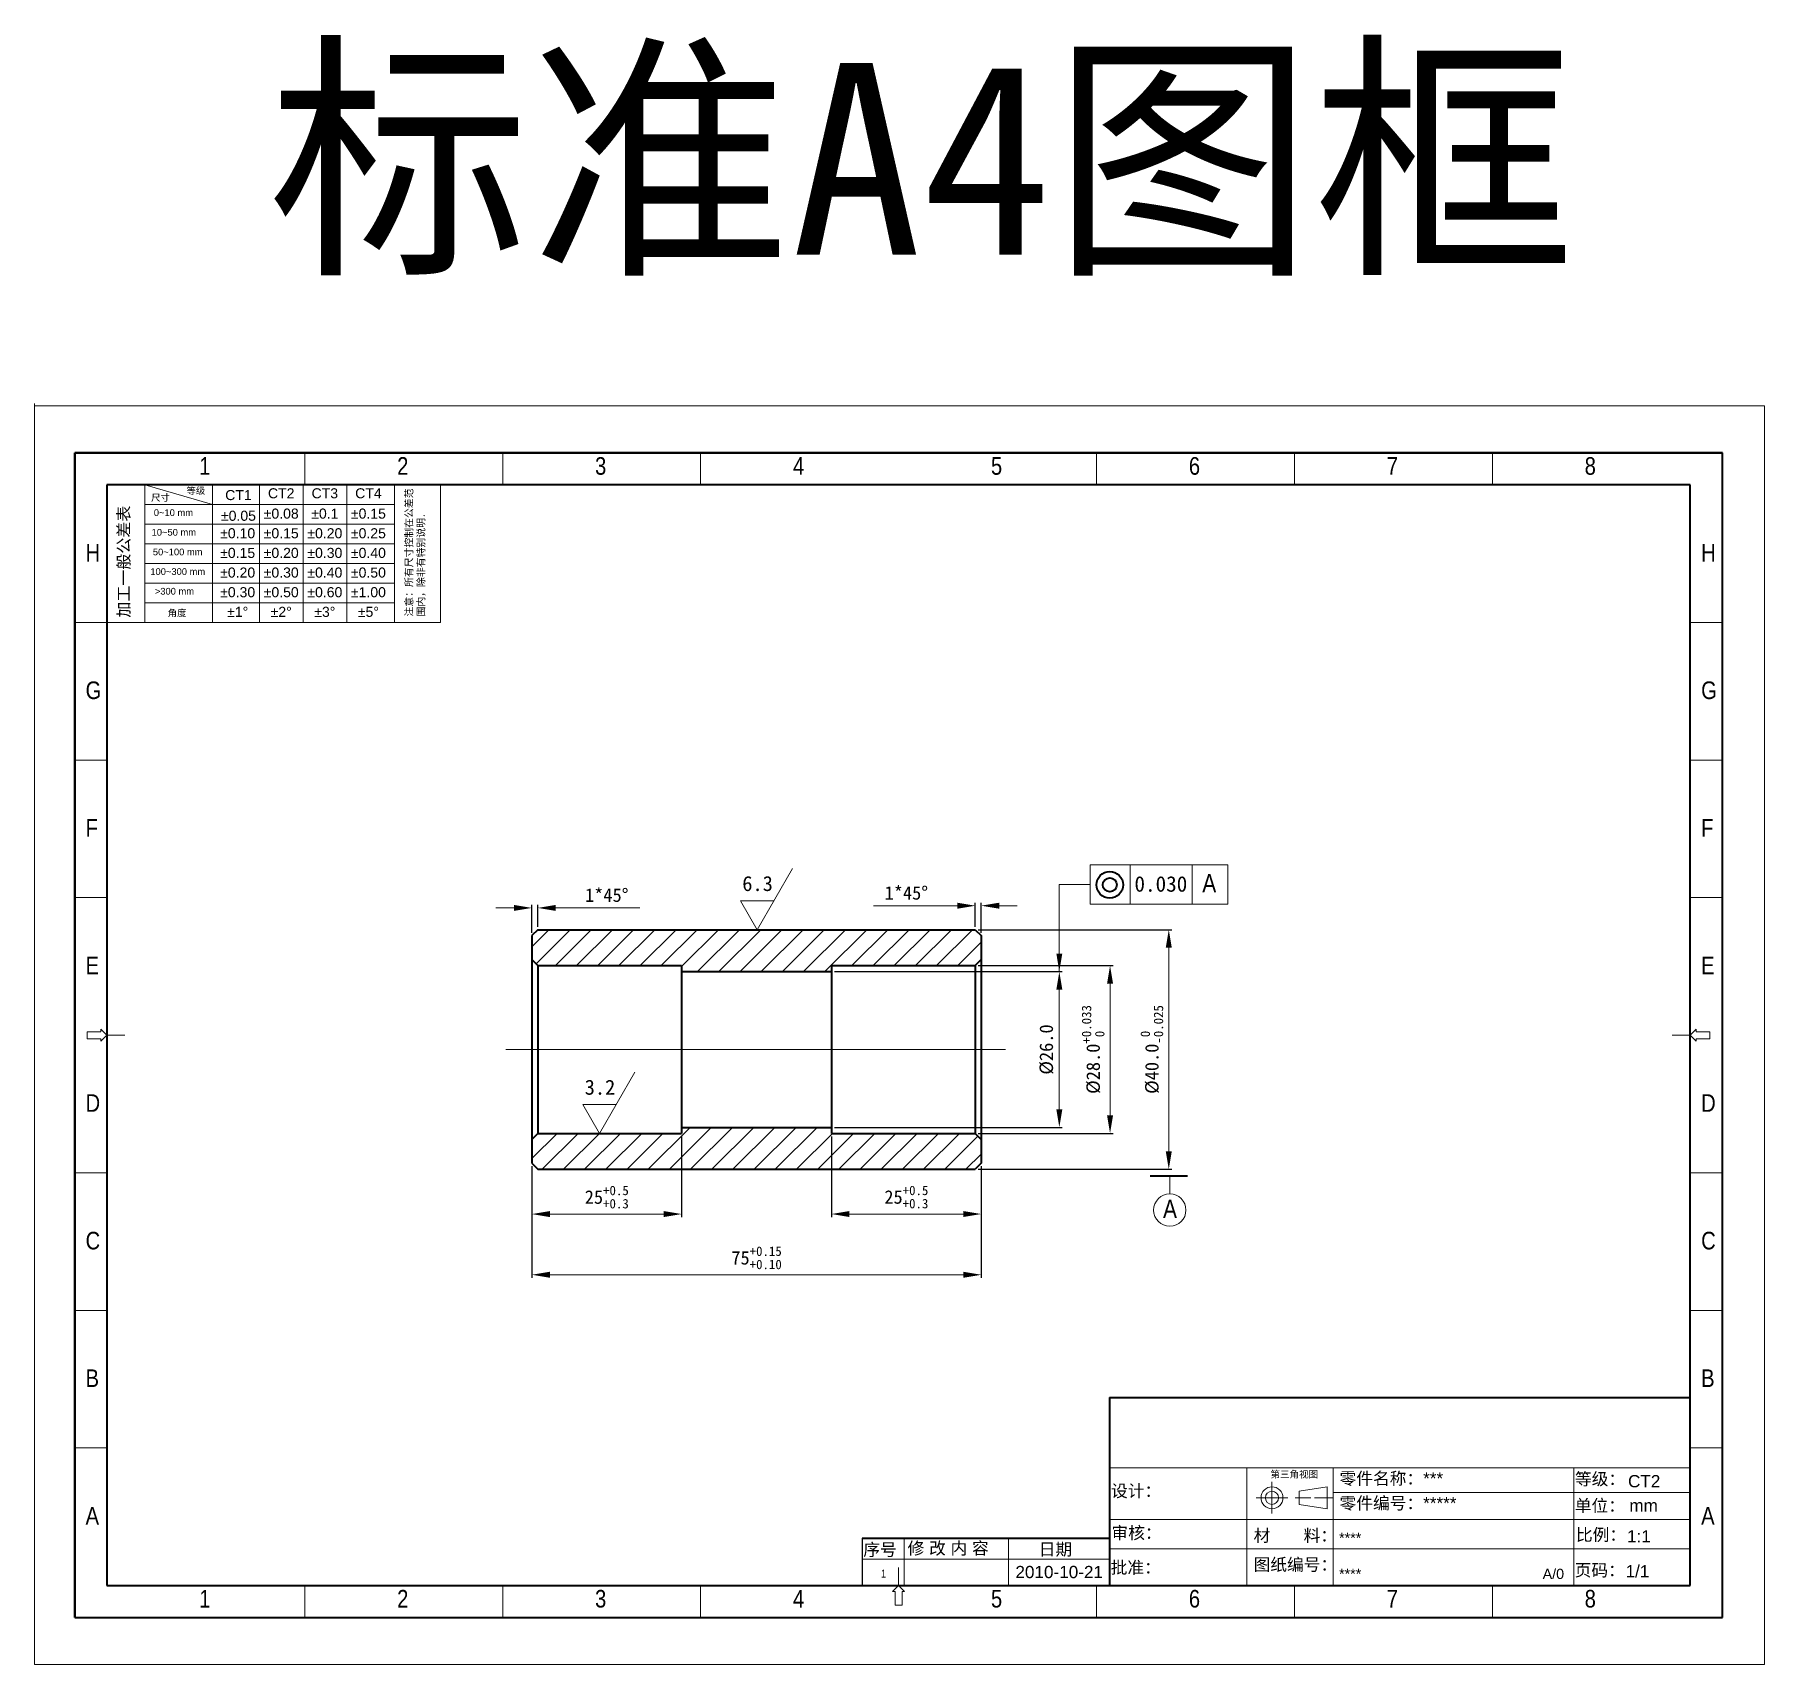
# Model space of a CAD drawing. Header units: millimetres. Extents: x -701 to 1485, y 792 to 1708.
# Drawn here: x 481.6 to 770.3, y 1360.7 to 1632.7 of the extents above; entities that cross this region are included whole.
import ezdxf
from ezdxf.enums import TextEntityAlignment as Align
from ezdxf.lldxf.tags import DXFTag

# ---------------------------------------------------------------- set-up
doc = ezdxf.new("R2010")
doc.units = ezdxf.units.MM
for name, color, linetype, lineweight in [('中心线', 7, 'CENTER', 18), ('粗实线', 7, 'Continuous', 40), ('细实线', 7, 'Continuous', 18)]:
    doc.layers.add(name, color=color, linetype=linetype, lineweight=lineweight)
doc.styles.add('SEACAD_arial_ttf', font='arial.ttf', dxfattribs={"height": 0.2})
doc.styles.add('TT', font='')
doc.styles.get('TT').set_extended_font_data('SimSun')
tags = doc.linetypes.add('CENTER', pattern=[0.6, 0.375, -0.075, 0.075, -0.075]).pattern_tags.tags
tags[10:11] = [DXFTag(74, 4), DXFTag(75, 0), DXFTag(340, '0'), DXFTag(46, 1.0), DXFTag(50, 0.0), DXFTag(44, 0.0), DXFTag(45, 0.0)]
tags[8:9] = [DXFTag(74, 4), DXFTag(75, 0), DXFTag(340, '0'), DXFTag(46, 1.0), DXFTag(50, 0.0), DXFTag(44, 0.0), DXFTag(45, 0.0)]
tags[6:7] = [DXFTag(74, 4), DXFTag(75, 0), DXFTag(340, '0'), DXFTag(46, 1.0), DXFTag(50, 0.0), DXFTag(44, 0.0), DXFTag(45, 0.0)]
tags[4:5] = [DXFTag(74, 4), DXFTag(75, 0), DXFTag(340, '0'), DXFTag(46, 1.0), DXFTag(50, 0.0), DXFTag(44, 0.0), DXFTag(45, 0.0)]
doc.dimstyles.new('A4', dxfattribs={"dimtxt": 2.25, "dimasz": 3, "dimexe": 0.5, "dimexo": 0.5, "dimgap": 1, "dimtad": 1, "dimdec": 1, "dimzin": 0, "dimdsep": 46, "dimtxsty": 'Standard', "dimcen": 0, "dimclrd": 256, "dimclre": 256, "dimclrt": 256, "dimadec": 1, "dimazin": 0, "dimtp": 0.01, "dimtm": 0.01, "dimtfac": 0.6, "dimtdec": 1, "dimtofl": 0, "dimtmove": 0, "dimatfit": 3, "dimfxl": 0, "dimtolj": 1, "dimtzin": 0, "dimlwd": 9, "dimarcsym": 0})

msp = doc.modelspace()

# ---------------------------------------------------------------- texts
at = {"layer": '细实线', "style": 'SEACAD_arial_ttf', "width": 0.819}
for s, height, p in [('1', 2.94, (509.09, 1562.22)), ('2', 2.94, (542.12, 1562.22)), ('3', 2.94, (575.15, 1562.22)), ('4', 2.94, (608.18, 1562.22)), ('5', 2.94, (641.22, 1562.22)), ('6', 2.94, (674.25, 1562.22)), ('7', 2.94, (707.28, 1562.22)), ('8', 2.94, (740.31, 1562.22)), ('H', 2.94, (490.12, 1547.74)), ('H', 2.94, (759.75, 1547.74)), ('G', 2.94, (490.12, 1524.78)), ('G', 2.94, (759.75, 1524.78)), ('F', 2.94, (490.12, 1501.81)), ('F', 2.94, (759.75, 1501.81)), ('A', 3.05, (676.49, 1492.63)), ('E', 2.94, (490.12, 1478.85)), ('E', 2.94, (759.75, 1478.85)), ('D', 2.94, (490.12, 1455.89)), ('D', 2.94, (759.75, 1455.89)), ('A', 3.05, (669.94, 1438.27)), ('C', 2.94, (490.12, 1432.92)), ('C', 2.94, (759.75, 1432.92)), ('B', 2.94, (490.12, 1409.96)), ('B', 2.94, (759.75, 1409.96)), ('A', 2.94, (490.12, 1387)), ('A', 2.94, (759.75, 1387)), ('1', 1.32, (622.88, 1376.54)), ('1', 2.94, (509.09, 1373.15)), ('2', 2.94, (542.12, 1373.15)), ('3', 2.94, (575.15, 1373.15)), ('4', 2.94, (608.18, 1373.15)), ('5', 2.94, (641.22, 1373.15)), ('6', 2.94, (674.25, 1373.15)), ('7', 2.94, (707.28, 1373.15)), ('8', 2.94, (740.31, 1373.15))]:
    msp.add_text(s, height=height, dxfattribs=at).set_placement(p, align=Align.TOP_LEFT)
at = {"layer": '细实线', "style": 'SEACAD_arial_ttf'}
for s, p in [('尺寸', (501.06, 1554.91)), ('等级', (506.96, 1556.06))]:
    msp.add_text(s, height=1.117, dxfattribs=at).set_placement(p)
for s, height, p in [('CT1', 1.676, (515.63, 1555.05)), ('CT2', 1.676, (522.77, 1555.35)), ('CT3', 1.676, (530.05, 1555.35)), ('CT4', 1.676, (537.32, 1555.35)), ('0~10 mm', 1.117, (504.78, 1552.4)), ('%%P0.05', 1.676, (515.63, 1551.6)), ('%%P0.08', 1.676, (522.77, 1551.96)), ('%%P0.1', 1.676, (530.05, 1551.96)), ('%%P0.15', 1.676, (537.32, 1551.96)), ('%%P0.10', 1.676, (515.5, 1548.68)), ('%%P0.15', 1.676, (522.77, 1548.68)), ('%%P0.20', 1.676, (530.05, 1548.68)), ('%%P0.25', 1.676, (537.32, 1548.68)), ('10~50 mm', 1.117, (504.85, 1549.12)), ('50~100 mm', 1.117, (505.49, 1545.84)), ('%%P0.15', 1.676, (515.5, 1545.4)), ('%%P0.20', 1.676, (522.77, 1545.4)), ('%%P0.30', 1.676, (530.05, 1545.4)), ('%%P0.40', 1.676, (537.32, 1545.4)), ('100~300 mm', 1.117, (505.5, 1542.56)), ('%%P0.20', 1.676, (515.5, 1542.12)), ('%%P0.30', 1.676, (522.77, 1542.12)), ('%%P0.40', 1.676, (530.05, 1542.12)), ('%%p0.50', 1.676, (537.32, 1542.12)), ('>300 mm', 1.117, (504.95, 1539.28)), ('%%P0.30', 1.676, (515.5, 1538.84)), ('%%P0.50', 1.676, (522.77, 1538.84)), ('%%P0.60', 1.676, (530.05, 1538.84)), ('%%P1.00', 1.676, (537.32, 1538.84)), ('角度', 1.117, (505.38, 1535.65)), ('%%P1%%d', 1.676, (515.5, 1535.56)), ('%%P2%%d', 1.676, (522.77, 1535.56)), ('%%P3%%d', 1.676, (530.05, 1535.56)), ('%%P5%%d', 1.676, (537.32, 1535.56)), ('第三角视图', 1.137, (691.85, 1391.87))]:
    msp.add_text(s, height=height, dxfattribs=at).set_placement(p, align=Align.CENTER)
for s, height, p in [('零件名称：***', 2.046, (699.4, 1392.78)), ('等级：', 2.046, (738.69, 1392.69)), ('CT2', 2.046, (747.54, 1392.32)), ('设计：', 2.046, (661.26, 1390.7)), ('零件编号：*****', 2.046, (699.4, 1388.66)), ('单位：', 2.046, (738.66, 1388.24)), ('mm', 2.046, (747.76, 1388.27)), ('审核：', 2.046, (661.33, 1383.71)), ('材       料：', 2.046, (685.05, 1383.25)), ('比例：', 2.046, (738.85, 1383.39)), ('1:1', 2.046, (747.38, 1383.12)), ('序号', 2.046, (619.92, 1380.9)), ('修 改 内 容', 2.046, (627.31, 1381.13)), ('日期', 2.046, (649.18, 1380.96)), ('****', 1.705, (699.32, 1382.68)), ('2010-10-21', 2.046, (645.3, 1377.16)), ('批准：', 2.046, (661.2, 1377.92)), ('图纸编号：', 2.046, (685.05, 1378.41)), ('页码：', 2.046, (738.64, 1377.47)), ('1/1', 2.046, (747.13, 1377.29)), ('****', 1.705, (699.32, 1376.68)), ('A/0', 1.705, (733.3, 1376.68))]:
    msp.add_text(s, height=height, dxfattribs=at).set_placement(p, align=Align.TOP_LEFT)
at = {"layer": '细实线', "color": 140, "insert": (520.58, 1628), "char_height": 32, "width": 16703.9226, "attachment_point": 1}
msp.add_mtext('{\\fSimSun|b0|i0|c134|p54;标准A4图框}', dxfattribs=at)
at = {"layer": '细实线', "attachment_point": 1, "rotation": 90, "style": 'SEACAD_arial_ttf'}
for s, insert, char_height, width in [('{\\fSimHei|b0|i0|c134|p2;注意：所有尺寸控制在公差范围内，除非有特别说明.}', (543.49, 1535.62), 1.2053, 22.019), ('{\\fSimHei|b0|i0|c134|p2;加工一般公差表}', (495.5, 1535.43), 1.9586, 30.0322)]:
    msp.add_mtext(s, dxfattribs=dict(at, insert=insert, char_height=char_height, width=width))
at = {"layer": '细实线', "attachment_point": 1, "style": 'TT'}
for s, insert, char_height, width in [('6.3', (599.72, 1492.3), 2.5, 9.1054), ('0.030', (665.17, 1492.28), 2.592, 26.4569), ('3.2', (573.42, 1458.3), 2.5, 9.1054)]:
    msp.add_mtext(s, dxfattribs=dict(at, insert=insert, char_height=char_height, width=width))

# ---------------------------------------------------------------- blocks, each defined once
blk = doc.blocks.new('*D9')
at = {"layer": 'Defpoints', "color": 0}
for p in [(614.6, 1476.35), (652.63, 1476.35), (614.6, 1450.35)]:
    blk.add_point(p, dxfattribs=at)
at = {"layer": '细实线', "lineweight": -2}
for p, q in [((615.1, 1476.35), (653.13, 1476.35)), ((615.1, 1450.35), (653.13, 1450.35))]:
    blk.add_line(p, q, dxfattribs=at)
at = {"layer": '细实线', "lineweight": 9}
blk.add_line((652.63, 1453.35), (652.63, 1473.35), dxfattribs=at)
at = {"layer": '细实线'}
for points in [[(652.13, 1473.35), (653.13, 1473.35), (652.63, 1476.35)], [(652.13, 1453.35), (653.13, 1453.35), (652.63, 1450.35)]]:
    blk.add_solid(points, dxfattribs=at)
at = {"layer": '细实线', "insert": (650.5, 1463.35), "char_height": 2.25, "attachment_point": 5, "rotation": 90}
blk.add_mtext('\\A1;%%c26.0', dxfattribs=at)
blk = doc.blocks.new('*D10')
at = {"layer": 'Defpoints', "color": 0}
for p in [(638.6, 1477.35), (638.6, 1449.35), (661.1, 1449.35)]:
    blk.add_point(p, dxfattribs=at)
at = {"layer": '细实线', "lineweight": -2}
for p, q in [((639.1, 1477.35), (661.6, 1477.35)), ((639.1, 1449.35), (661.6, 1449.35))]:
    blk.add_line(p, q, dxfattribs=at)
at = {"layer": '细实线', "lineweight": 9}
blk.add_line((661.1, 1474.35), (661.1, 1452.35), dxfattribs=at)
at = {"layer": '细实线'}
for points in [[(660.6, 1474.35), (661.6, 1474.35), (661.1, 1477.35)], [(660.6, 1452.35), (661.6, 1452.35), (661.1, 1449.35)]]:
    blk.add_solid(points, dxfattribs=at)
at = {"layer": '细实线', "insert": (658.27, 1463.35), "char_height": 2.25, "attachment_point": 5, "rotation": 90}
blk.add_mtext('\\A1;%%c28.0{\\H0.7x;\\S+0.033^  0;}', dxfattribs=at)
blk = doc.blocks.new('*D11')
at = {"layer": 'Defpoints', "color": 0}
for p in [(565.6, 1486.98), (564.6, 1482.35), (565.6, 1483.35)]:
    blk.add_point(p, dxfattribs=at)
at = {"layer": '细实线', "lineweight": 9}
for p, q in [((561.6, 1486.98), (558.6, 1486.98)), ((568.6, 1486.98), (582.6, 1486.98))]:
    blk.add_line(p, q, dxfattribs=at)
at = {"layer": '细实线', "lineweight": -2}
for p, q in [((564.6, 1482.85), (564.6, 1487.48)), ((565.6, 1483.85), (565.6, 1487.48))]:
    blk.add_line(p, q, dxfattribs=at)
at = {"layer": '细实线'}
for points in [[(561.6, 1487.48), (561.6, 1486.48), (564.6, 1486.98)], [(568.6, 1487.48), (568.6, 1486.48), (565.6, 1486.98)]]:
    blk.add_solid(points, dxfattribs=at)
at = {"layer": '细实线', "insert": (577.1, 1489.1), "char_height": 2.25, "attachment_point": 5}
blk.add_mtext('\\A1;1*45%%d', dxfattribs=at)
blk = doc.blocks.new('*D12')
at = {"layer": 'Defpoints', "color": 0}
for p in [(638.6, 1487.35), (638.6, 1483.35), (639.6, 1482.35)]:
    blk.add_point(p, dxfattribs=at)
at = {"layer": '细实线', "lineweight": 9}
for p, q in [((635.6, 1487.35), (621.6, 1487.35)), ((642.6, 1487.35), (645.6, 1487.35))]:
    blk.add_line(p, q, dxfattribs=at)
at = {"layer": '细实线', "lineweight": -2}
for p, q in [((638.6, 1483.85), (638.6, 1487.85)), ((639.6, 1482.85), (639.6, 1487.85))]:
    blk.add_line(p, q, dxfattribs=at)
at = {"layer": '细实线'}
for points in [[(635.6, 1487.85), (635.6, 1486.85), (638.6, 1487.35)], [(642.6, 1487.85), (642.6, 1486.85), (639.6, 1487.35)]]:
    blk.add_solid(points, dxfattribs=at)
at = {"layer": '细实线', "insert": (627.1, 1489.47), "char_height": 2.25, "attachment_point": 5}
blk.add_mtext('\\A1;1*45%%d', dxfattribs=at)
blk = doc.blocks.new('*D13')
at = {"layer": 'Defpoints', "color": 0}
for p in [(638.6, 1483.35), (638.6, 1443.35), (670.9, 1443.35)]:
    blk.add_point(p, dxfattribs=at)
at = {"layer": '细实线', "lineweight": -2}
for p, q in [((639.1, 1483.35), (671.4, 1483.35)), ((639.1, 1443.35), (671.4, 1443.35))]:
    blk.add_line(p, q, dxfattribs=at)
at = {"layer": '细实线', "lineweight": 9}
blk.add_line((670.9, 1480.35), (670.9, 1446.35), dxfattribs=at)
at = {"layer": '细实线'}
for points in [[(670.4, 1480.35), (671.4, 1480.35), (670.9, 1483.35)], [(670.4, 1446.35), (671.4, 1446.35), (670.9, 1443.35)]]:
    blk.add_solid(points, dxfattribs=at)
at = {"layer": '细实线', "insert": (668.07, 1463.35), "char_height": 2.25, "attachment_point": 5, "rotation": 90}
blk.add_mtext('\\A1;%%c40.0{\\H0.7x;\\S 0^ -0.025;}', dxfattribs=at)
blk = doc.blocks.new('*D14')
at = {"layer": 'Defpoints', "color": 0}
for p in [(614.6, 1449.35), (639.6, 1444.35), (639.6, 1435.89)]:
    blk.add_point(p, dxfattribs=at)
at = {"layer": '细实线', "lineweight": -2}
for p, q in [((614.6, 1448.85), (614.6, 1435.39)), ((639.6, 1443.85), (639.6, 1435.39))]:
    blk.add_line(p, q, dxfattribs=at)
at = {"layer": '细实线', "lineweight": 9}
blk.add_line((617.6, 1435.89), (636.6, 1435.89), dxfattribs=at)
at = {"layer": '细实线'}
for points in [[(617.6, 1436.39), (617.6, 1435.39), (614.6, 1435.89)], [(636.6, 1436.39), (636.6, 1435.39), (639.6, 1435.89)]]:
    blk.add_solid(points, dxfattribs=at)
at = {"layer": '细实线', "insert": (627.1, 1438.73), "char_height": 2.25, "attachment_point": 5}
blk.add_mtext('\\A1;25{\\H0.7x;\\S+0.5^ +0.3;}', dxfattribs=at)
blk = doc.blocks.new('*D15')
at = {"layer": 'Defpoints', "color": 0}
for p in [(589.6, 1449.35), (564.6, 1444.35), (589.6, 1435.88)]:
    blk.add_point(p, dxfattribs=at)
at = {"layer": '细实线', "lineweight": -2}
for p, q in [((589.6, 1448.85), (589.6, 1435.38)), ((564.6, 1443.85), (564.6, 1435.38))]:
    blk.add_line(p, q, dxfattribs=at)
at = {"layer": '细实线', "lineweight": 9}
blk.add_line((567.6, 1435.88), (586.6, 1435.88), dxfattribs=at)
at = {"layer": '细实线'}
for points in [[(567.6, 1436.38), (567.6, 1435.38), (564.6, 1435.88)], [(586.6, 1436.38), (586.6, 1435.38), (589.6, 1435.88)]]:
    blk.add_solid(points, dxfattribs=at)
at = {"layer": '细实线', "insert": (577.1, 1438.72), "char_height": 2.25, "attachment_point": 5}
blk.add_mtext('\\A1;25{\\H0.7x;\\S+0.5^ +0.3;}', dxfattribs=at)
blk = doc.blocks.new('*D16')
at = {"layer": 'Defpoints', "color": 0}
for p in [(564.6, 1444.35), (639.6, 1444.35), (639.6, 1425.75)]:
    blk.add_point(p, dxfattribs=at)
at = {"layer": '细实线', "lineweight": -2}
for p, q in [((564.6, 1443.85), (564.6, 1425.25)), ((639.6, 1443.85), (639.6, 1425.25))]:
    blk.add_line(p, q, dxfattribs=at)
at = {"layer": '细实线', "lineweight": 9}
blk.add_line((567.6, 1425.75), (636.6, 1425.75), dxfattribs=at)
at = {"layer": '细实线'}
for points in [[(567.6, 1426.25), (567.6, 1425.25), (564.6, 1425.75)], [(636.6, 1426.25), (636.6, 1425.25), (639.6, 1425.75)]]:
    blk.add_solid(points, dxfattribs=at)
at = {"layer": '细实线', "insert": (602.1, 1428.58), "char_height": 2.25, "attachment_point": 5}
blk.add_mtext('\\A1;75{\\H0.7x;\\S+0.15^ +0.10;}', dxfattribs=at)

# ---------------------------------------------------------------- dimensions: what is measured, and where the dimension line sits
at = {"layer": '细实线'}
dim = msp.add_linear_dim(base=(565.6, 1486.98), p1=(564.6, 1482.35), p2=(565.6, 1483.35), text='1*45%%d', dimstyle='A4', dxfattribs=at)
dim.commit()
dim.dimension.update_dxf_attribs({"geometry": '*D11', "text_midpoint": (577.1, 1486.98), "dimtype": 160})
for base, p1, p2, text, picture, middle in [((638.6, 1487.35), (639.6, 1482.35), (638.6, 1483.35), '1*45%%d', '*D12', (627.1, 1489.47)), ((589.6, 1435.88), (564.6, 1444.35), (589.6, 1449.35), '25{\\H0.7x;\\S+0.5^ +0.3;}', '*D15', (577.1, 1438.72)), ((639.6, 1435.89), (614.6, 1449.35), (639.6, 1444.35), '25{\\H0.7x;\\S+0.5^ +0.3;}', '*D14', (627.1, 1438.73)), ((639.6, 1425.75), (564.6, 1444.35), (639.6, 1444.35), '75{\\H0.7x;\\S+0.15^ +0.10;}', '*D16', (602.1, 1428.58))]:
    dim = msp.add_linear_dim(base=base, p1=p1, p2=p2, text=text, dimstyle='A4', dxfattribs=at)
    dim.commit()
    dim.dimension.update_dxf_attribs({"geometry": picture, "text_midpoint": middle})
for base, p1, p2, text, picture, middle in [((670.9, 1443.35), (638.6, 1483.35), (638.6, 1443.35), '%%c<>{\\H0.7x;\\S 0^ -0.025;}', '*D13', (668.07, 1463.35)), ((652.63, 1476.35), (614.6, 1450.35), (614.6, 1476.35), '%%c<>', '*D9', (650.5, 1463.35)), ((661.1, 1449.35), (638.6, 1477.35), (638.6, 1449.35), '%%c<>{\\H0.7x;\\S+0.033^  0;}', '*D10', (658.27, 1463.35))]:
    dim = msp.add_linear_dim(base=base, p1=p1, p2=p2, angle=90, text=text, dimstyle='A4', dxfattribs=at)
    dim.commit()
    dim.dimension.update_dxf_attribs({"geometry": picture, "text_midpoint": middle})

# ---------------------------------------------------------------- hatches: boundary and pattern name
at = {"layer": '细实线'}
h = msp.add_hatch(dxfattribs=at)
h.set_pattern_fill('ANSI31', color=256, scale=20, style=0)
h.set_pattern_definition([(45, (57.1675, 1347.8352), (-1.767767, 1.767767), [])])
h.paths.add_polyline_path([(614.6, 1476.35), (614.6, 1477.35), (638.6, 1477.35), (639.6, 1478.35), (639.6, 1482.35), (638.6, 1483.35), (565.6, 1483.35), (564.6, 1482.35), (564.6, 1478.35), (565.6, 1477.35), (589.6, 1477.35), (589.6, 1476.35)])
h.paths.add_polyline_path([(638.6, 1443.35), (639.6, 1444.35), (639.6, 1448.35), (638.6, 1449.35), (614.6, 1449.35), (614.6, 1450.35), (589.6, 1450.35), (589.6, 1449.35), (565.6, 1449.35), (564.6, 1448.35), (564.6, 1444.35), (565.6, 1443.35)])

# ---------------------------------------------------------------- linework, layer by layer
msp.add_line((619.71, 1381.8), (619.71, 1373.89))
at = {"layer": '中心线'}
msp.add_line((560.27, 1463.35), (643.64, 1463.35), dxfattribs=at)
at = {"layer": '粗实线'}
for p, q in [((488.3, 1562.96), (488.3, 1368.52)), ((488.3, 1368.52), (488.3, 1562.96)), ((763.3, 1562.96), (488.3, 1562.96)), ((488.3, 1562.96), (763.3, 1562.96)), ((763.3, 1368.52), (763.3, 1562.96)), ((763.3, 1368.52), (763.3, 1562.96)), ((493.67, 1557.59), (493.67, 1373.89)), ((757.93, 1557.59), (493.67, 1557.59)), ((757.93, 1373.89), (757.93, 1557.59)), ((565.6, 1483.35), (564.6, 1482.35)), ((564.6, 1482.35), (564.6, 1478.35)), ((565.6, 1483.35), (638.6, 1483.35)), ((638.6, 1483.35), (639.6, 1482.35)), ((639.6, 1482.35), (639.6, 1478.35)), ((565.6, 1477.35), (564.6, 1478.35)), ((564.6, 1478.35), (564.6, 1448.35)), ((638.6, 1477.35), (639.6, 1478.35)), ((639.6, 1478.35), (639.6, 1448.35)), ((565.6, 1477.35), (589.6, 1477.35)), ((565.6, 1477.35), (565.6, 1449.35)), ((589.6, 1477.35), (589.6, 1449.35)), ((589.6, 1476.35), (614.6, 1476.35)), ((614.6, 1477.35), (638.6, 1477.35)), ((614.6, 1477.35), (614.6, 1449.35)), ((638.6, 1477.35), (638.6, 1449.35)), ((565.6, 1449.35), (564.6, 1448.35)), ((565.6, 1449.35), (589.6, 1449.35)), ((589.6, 1450.35), (614.6, 1450.35)), ((614.6, 1449.35), (638.6, 1449.35)), ((638.6, 1449.35), (639.6, 1448.35)), ((564.6, 1448.35), (564.6, 1444.35)), ((639.6, 1448.35), (639.6, 1444.35)), ((564.6, 1444.35), (565.6, 1443.35)), ((639.6, 1444.35), (638.6, 1443.35)), ((565.6, 1443.35), (638.6, 1443.35)), ((667.8, 1442.29), (674.03, 1442.29)), ((763.3, 1368.52), (763.3, 1418.78)), ((661.02, 1405.26), (757.93, 1405.26)), ((661.02, 1405.26), (661.02, 1373.89)), ((619.71, 1381.8), (661.02, 1381.8)), ((493.67, 1373.89), (757.93, 1373.89)), ((488.3, 1368.52), (763.3, 1368.52)), ((488.3, 1368.52), (763.3, 1368.52))]:
    msp.add_line(p, q, dxfattribs=at)
for radius in [2.23, 1.17]:
    msp.add_circle((661.05, 1490.83), radius, dxfattribs=at)
at = {"layer": '细实线'}
for p, q in [((481.61, 1360.72), (481.61, 1571.18)), ((481.61, 1570.76), (770.3, 1570.76)), ((770.3, 1360.72), (770.3, 1570.76)), ((526.71, 1562.96), (526.71, 1557.59)), ((559.74, 1562.96), (559.74, 1557.59)), ((592.77, 1562.96), (592.77, 1557.59)), ((658.84, 1562.96), (658.84, 1557.59)), ((691.87, 1562.96), (691.87, 1557.59)), ((724.9, 1562.96), (724.9, 1557.59)), ((500.02, 1557.59), (511.31, 1554.31)), ((500.02, 1534.63), (500.02, 1557.59)), ((511.31, 1534.63), (511.31, 1557.59)), ((519.17, 1534.63), (519.17, 1557.59)), ((526.44, 1534.63), (526.44, 1557.59)), ((528.63, 1557.59), (546.92, 1557.59)), ((533.72, 1534.63), (533.72, 1557.59)), ((541.67, 1534.63), (541.67, 1557.59)), ((549.38, 1534.63), (549.38, 1557.59)), ((541.67, 1554.31), (500.02, 1554.31)), ((541.67, 1551.03), (500.02, 1551.03)), ((541.67, 1547.75), (500.02, 1547.75)), ((541.67, 1544.47), (500.02, 1544.47)), ((541.67, 1541.19), (500.02, 1541.19)), ((541.67, 1537.91), (500.02, 1537.91)), ((493.67, 1534.63), (488.3, 1534.63)), ((549.38, 1534.63), (493.67, 1534.63)), ((763.3, 1534.63), (757.93, 1534.63)), ((493.67, 1511.66), (488.3, 1511.66)), ((763.3, 1511.66), (757.93, 1511.66)), ((602.19, 1483.35), (608.1, 1493.58)), ((657.76, 1494.16), (680.75, 1494.16)), ((657.76, 1494.16), (657.76, 1487.62)), ((664.47, 1494.16), (664.47, 1487.62)), ((674.79, 1494.16), (674.79, 1487.62)), ((680.75, 1494.16), (680.75, 1487.62)), ((657.76, 1490.89), (652.63, 1490.89)), ((493.67, 1488.7), (488.3, 1488.7)), ((602.19, 1483.35), (599.41, 1488.16)), ((599.41, 1488.16), (604.97, 1488.16)), ((680.75, 1487.62), (657.76, 1487.62)), ((763.3, 1488.7), (757.93, 1488.7)), ((493.67, 1465.74), (492.69, 1466.74)), ((492.69, 1466.32), (492.69, 1466.74)), ((757.93, 1465.74), (758.91, 1466.74)), ((758.91, 1466.32), (758.91, 1466.74)), ((490.41, 1465.15), (490.41, 1466.32)), ((492.69, 1466.32), (490.41, 1466.32)), ((492.69, 1465.15), (490.41, 1465.15)), ((493.67, 1465.74), (492.69, 1464.73)), ((492.69, 1464.73), (492.69, 1465.15)), ((493.67, 1465.74), (496.67, 1465.74)), ((757.93, 1465.74), (754.93, 1465.74)), ((757.93, 1465.74), (758.91, 1464.73)), ((758.91, 1466.32), (761.2, 1466.32)), ((758.91, 1464.73), (758.91, 1465.15)), ((758.91, 1465.15), (761.2, 1465.15)), ((761.2, 1465.15), (761.2, 1466.32)), ((575.9, 1449.35), (581.8, 1459.58)), ((575.9, 1449.35), (573.12, 1454.16)), ((573.12, 1454.16), (578.68, 1454.16)), ((493.67, 1442.78), (488.3, 1442.78)), ((671.07, 1439.25), (671.07, 1442.29)), ((763.3, 1442.78), (757.93, 1442.78)), ((493.67, 1419.81), (488.3, 1419.81)), ((763.3, 1419.81), (757.93, 1419.81)), ((493.67, 1396.85), (488.3, 1396.85)), ((763.3, 1396.85), (757.93, 1396.85)), ((661.02, 1393.55), (757.93, 1393.55)), ((661.02, 1393.54), (757.93, 1393.54)), ((683.94, 1393.54), (683.94, 1373.87)), ((698.35, 1393.54), (698.35, 1373.94)), ((738.51, 1393.54), (738.51, 1373.83)), ((688.12, 1391.18), (688.12, 1385.89)), ((692.67, 1389.64), (697.35, 1390.36)), ((692.67, 1389.64), (692.67, 1387.43)), ((697.35, 1390.36), (697.35, 1386.71)), ((698.35, 1389.42), (757.93, 1389.42)), ((690.74, 1388.53), (685.5, 1388.53)), ((694.6, 1388.53), (692, 1388.53)), ((692.67, 1387.43), (697.35, 1386.71)), ((698.35, 1388.53), (695.23, 1388.53)), ((660.97, 1384.9), (683.89, 1384.9)), ((757.93, 1384.89), (683.94, 1384.89)), ((626.71, 1381.8), (626.71, 1373.92)), ((644.17, 1381.8), (644.16, 1373.89)), ((661.02, 1380.01), (683.94, 1380.01)), ((757.93, 1380.01), (683.94, 1380.01)), ((619.73, 1378.28), (661.02, 1378.28)), ((625.8, 1373.89), (625.8, 1376.89)), ((526.71, 1373.89), (526.71, 1368.52)), ((559.74, 1373.89), (559.74, 1368.52)), ((592.77, 1373.89), (592.77, 1368.52)), ((625.8, 1373.89), (624.8, 1372.91)), ((624.8, 1372.91), (625.22, 1372.91)), ((625.22, 1372.91), (625.22, 1370.62)), ((625.8, 1373.89), (626.81, 1372.91)), ((626.39, 1372.91), (626.39, 1370.62)), ((626.39, 1372.91), (626.81, 1372.91)), ((658.84, 1373.89), (658.84, 1368.52)), ((691.87, 1373.89), (691.87, 1368.52)), ((724.9, 1373.89), (724.9, 1368.52)), ((625.22, 1370.62), (626.39, 1370.62)), ((481.61, 1360.72), (770.3, 1360.72))]:
    msp.add_line(p, q, dxfattribs=at)
for points in [[(490.41, 1466.32), (490.41, 1465.15), (492.69, 1465.15), (492.69, 1464.73), (493.67, 1465.74), (492.69, 1466.74), (492.69, 1466.32), (490.41, 1466.32)], [(490.41, 1466.32), (490.41, 1465.15), (492.69, 1465.15), (492.69, 1464.73), (493.67, 1465.74), (492.69, 1466.74), (492.69, 1466.32), (490.41, 1466.32)], [(761.2, 1466.32), (758.91, 1466.32), (758.91, 1466.74), (757.93, 1465.74), (758.91, 1464.73), (758.91, 1465.15), (761.2, 1465.15), (761.2, 1466.32)], [(761.2, 1466.32), (758.91, 1466.32), (758.91, 1466.74), (757.93, 1465.74), (758.91, 1464.73), (758.91, 1465.15), (761.2, 1465.15), (761.2, 1466.32)], [(626.39, 1372.91), (626.81, 1372.91), (625.8, 1373.89), (624.8, 1372.91), (625.22, 1372.91), (625.22, 1370.62), (626.39, 1370.62), (626.39, 1372.91)], [(626.39, 1372.91), (626.81, 1372.91), (625.8, 1373.89), (624.8, 1372.91), (625.22, 1372.91), (625.22, 1370.62), (626.39, 1370.62), (626.39, 1372.91)]]:
    msp.add_lwpolyline(points, close=True, dxfattribs=at)
for points in [[(490.41, 1466.32), (492.69, 1466.32), (492.69, 1466.74), (493.67, 1465.74), (492.69, 1464.73), (492.69, 1465.15), (490.41, 1465.15), (490.41, 1466.32)], [(490.41, 1466.32), (492.69, 1466.32), (492.69, 1466.74), (493.67, 1465.74), (492.69, 1464.73), (492.69, 1465.15), (490.41, 1465.15), (490.41, 1466.32)], [(761.2, 1466.32), (758.91, 1466.32), (758.91, 1466.74), (757.93, 1465.74), (758.91, 1464.73), (758.91, 1465.15), (761.2, 1465.15), (761.2, 1466.32)], [(761.2, 1466.32), (758.91, 1466.32), (758.91, 1466.74), (757.93, 1465.74), (758.91, 1464.73), (758.91, 1465.15), (761.2, 1465.15), (761.2, 1466.32)], [(626.39, 1372.91), (626.39, 1370.62), (625.22, 1370.62), (625.22, 1372.91), (624.8, 1372.91), (625.8, 1373.89), (626.81, 1372.91), (626.39, 1372.91)], [(626.39, 1372.91), (626.39, 1370.62), (625.22, 1370.62), (625.22, 1372.91), (624.8, 1372.91), (625.8, 1373.89), (626.81, 1372.91), (626.39, 1372.91)]]:
    msp.add_lwpolyline(points, dxfattribs=at)
for centre, radius in [((671.07, 1436.55), 2.7), ((688.12, 1388.53), 1.83), ((688.12, 1388.53), 1.1)]:
    msp.add_circle(centre, radius, dxfattribs=at)

msp.set_redraw_order([(e.dxf.handle, doc.entitydb.next_handle()) for e in msp.query("TEXT MTEXT ATTDEF DIMENSION ARC_DIMENSION")])  # texts and dimensions are drawn at this point

# ---------------------------------------------------------------- leaders
at = {"layer": '粗实线'}
msp.add_leader([(652.63, 1476.35), (652.63, 1490.89)], dimstyle='A4', override={"dimgap": 1, "dimtad": 0}, dxfattribs=at)

doc.saveas('drawing.dxf')
